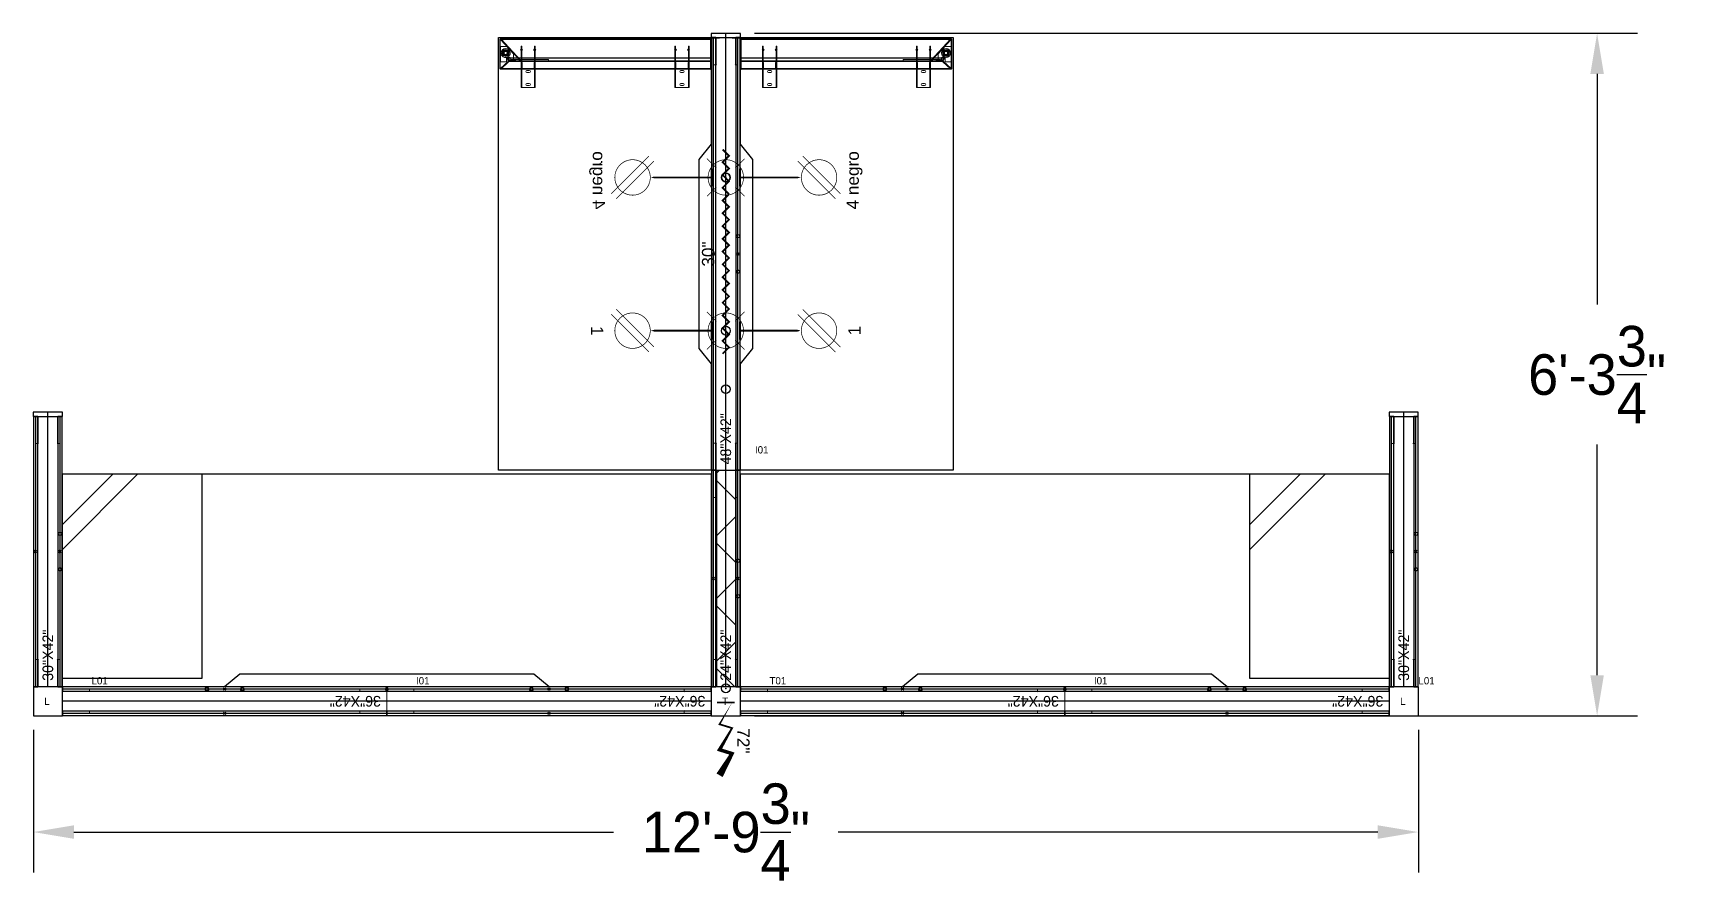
# Model space of a CAD drawing. Header units: inches. Extents: x 126 to 13186, y 9 to 361.
# Drawn here: x 9280.5 to 9465.5, y 9.4 to 103.5 of the extents above; entities that cross this region are included whole.
import ezdxf
from ezdxf.enums import TextEntityAlignment as Align

# ---------------------------------------------------------------- set-up
doc = ezdxf.new("R2010")
doc.units = ezdxf.units.IN
doc.header["$MEASUREMENT"] = 0
for name, color, linetype in [('DD2D', 7, 'Continuous'), ('DD2D_Geometry', 7, 'Continuous'), ('ELECTRI', 7, 'Continuous'), ('ENFASIS NEW', 7, 'Continuous'), ('Id Unión', 7, 'Continuous'), ('S7000', 7, 'Continuous'), ('TEXT HARNESS', 7, 'Continuous')]:
    doc.layers.add(name, color=color, linetype=linetype)
doc.styles.add('ARIAL', font='arial.ttf')
doc.styles.get("Standard").update_dxf_attribs({"font": 'stylu.ttf'})
doc.dimstyles.get("Standard").update_dxf_attribs({"dimscale": 25, "dimtxt": 0.18, "dimasz": 0.18, "dimexe": 0.18, "dimexo": 0.0625, "dimgap": 0.09, "dimtad": 0, "dimtih": 1, "dimtoh": 1, "dimzin": 0, "dimdsep": 46, "dimlunit": 4, "dimtxsty": 'Standard', "dimcen": 0.09, "dimadec": 0, "dimazin": 0, "dimtfac": 1, "dimtofl": 0, "dimtmove": 0, "dimatfit": 3, "dimfxl": 1, "dimtolj": 1, "dimtzin": 0, "dimarcsym": 0})

msp = doc.modelspace()

# ---------------------------------------------------------------- texts
at = {"layer": 'DD2D_Geometry'}
for s, p in [('L', (9281.665, 28.939)), ('T', (9356.941, 28.939)), ('L', (9432.216, 28.939))]:
    msp.add_text(s, height=0.807, dxfattribs=at).set_placement(p)
at = {"layer": 'Id Unión'}
for s, p in [('I01', (9360.583, 56.844)), ('L01', (9286.92, 31.212)), ('I01', (9322.944, 31.212)), ('T01', (9362.196, 31.212)), ('I01', (9398.219, 31.212)), ('L01', (9434.247, 31.212))]:
    msp.add_text(s, height=0.8071, dxfattribs=at).set_placement(p)

# ---------------------------------------------------------------- blocks, each defined once
blk = doc.blocks.new('DD101036422D')
at = {"color": 1, "linetype": 'Continuous', "lineweight": 0}
for p, q in [((0, -0.0255), (0, 0.0255)), ((0.0017, 0.0275), (0.0218, 0.0275)), ((0.002, 0.0275), (0.0215, 0.0275)), ((0.0747, 0.0275), (0.0215, 0.0275)), ((0.0747, 0.0275), (0.075, 0.0275)), ((0.0765, 0.026), (0.0765, 0.0343)), ((0.8385, 0.0343), (0.0765, 0.0343)), ((0.8385, 0.0343), (0.8385, 0.026)), ((0.8403, 0.0275), (0.84, 0.0275)), ((0.8403, 0.0275), (0.8935, 0.0275)), ((0.9133, 0.0275), (0.8932, 0.0275)), ((0.913, 0.0275), (0.8935, 0.0275)), ((0.915, -0.0255), (0.915, 0.0255)), ((0.025, -0.0275), (0.002, -0.0275)), ((0.025, -0.0275), (0.0747, -0.0275)), ((0.0747, -0.0275), (0.075, -0.0275)), ((0.0765, -0.0343), (0.0765, -0.026)), ((0.8385, -0.0343), (0.0765, -0.0343)), ((0.8385, -0.026), (0.8385, -0.0343)), ((0.8403, -0.0275), (0.84, -0.0275)), ((0.89, -0.0275), (0.8403, -0.0275)), ((0.89, -0.0275), (0.913, -0.0275))]:
    blk.add_line(p, q, dxfattribs=at)
at = {"color": 1}
for p, q in [((0.454, 0.0379), (0.461, 0.0308)), ((0.454, 0.0308), (0.461, 0.0379)), ((0.454, -0.0379), (0.461, -0.0308)), ((0.454, -0.0308), (0.461, -0.0379))]:
    blk.add_line(p, q, dxfattribs=at)
for centre in [(0.4075, -0.0343), (0.5075, -0.0343)]:
    blk.add_circle(centre, 0.005, dxfattribs=at)
at = {"color": 1, "linetype": 'Continuous', "lineweight": 0}
for centre, radius, start, end in [((0.002, 0.0255), 0.00203, 90, 180), ((0.075, 0.026), 0.00151, 10.021, 90), ((0.075, 0.026), 0.00151, 0, 10.021), ((0.84, 0.026), 0.00151, 90, 169.979), ((0.84, 0.026), 0.00151, 169.979, 180), ((0.84, 0.026), 0.00151, 169.979, 180), ((0.913, 0.0255), 0.00203, 0, 90), ((0.002, -0.0255), 0.00203, 180, 270), ((0.075, -0.026), 0.00151, 270, 349.979), ((0.075, -0.026), 0.00151, 349.979, 0), ((0.84, -0.026), 0.00151, 180, 190.021), ((0.84, -0.026), 0.00151, 180, 190.021), ((0.84, -0.026), 0.00151, 190.021, 270), ((0.913, -0.0255), 0.00203, 270, 0)]:
    blk.add_arc(centre, radius, start, end, dxfattribs=at)
at = {"color": 1}
for p in [(0.4575, 0.0343), (0.4575, -0.0343)]:
    blk.add_point(p, dxfattribs=at)
at = {"insert": (0.0165, 0.0151), "char_height": 0.03, "attachment_point": 1}
blk.add_mtext_dynamic_manual_height_columns('36"X42"', width=75.494015, gutter_width=12.5, heights=[0], dxfattribs=at)
blk = doc.blocks.new('SPACE_DD10103642')
blk.add_blockref('DD101036422D', (0, 0))
blk = doc.blocks.new('DD101024422D')
at = {"color": 1, "linetype": 'Continuous', "lineweight": 0}
for p, q in [((0, -0.0255), (0, 0.0255)), ((0.0017, 0.0275), (0.0218, 0.0275)), ((0.002, 0.0275), (0.0215, 0.0275)), ((0.0747, 0.0275), (0.0215, 0.0275)), ((0.0747, 0.0275), (0.075, 0.0275)), ((0.0765, 0.026), (0.0765, 0.0343)), ((0.5335, 0.0343), (0.0765, 0.0343)), ((0.5335, 0.0343), (0.5335, 0.026)), ((0.5353, 0.0275), (0.535, 0.0275)), ((0.5353, 0.0275), (0.5885, 0.0275)), ((0.6083, 0.0275), (0.5882, 0.0275)), ((0.608, 0.0275), (0.5885, 0.0275)), ((0.61, -0.0255), (0.61, 0.0255)), ((0.025, -0.0275), (0.002, -0.0275)), ((0.025, -0.0275), (0.0747, -0.0275)), ((0.0747, -0.0275), (0.075, -0.0275)), ((0.0765, -0.0343), (0.0765, -0.026)), ((0.5335, -0.0343), (0.0765, -0.0343)), ((0.5335, -0.026), (0.5335, -0.0343)), ((0.5353, -0.0275), (0.535, -0.0275)), ((0.585, -0.0275), (0.5353, -0.0275)), ((0.585, -0.0275), (0.608, -0.0275))]:
    blk.add_line(p, q, dxfattribs=at)
at = {"color": 1}
for p, q in [((0.3015, 0.0379), (0.3085, 0.0308)), ((0.3015, 0.0308), (0.3085, 0.0379)), ((0.3015, -0.0379), (0.3085, -0.0308)), ((0.3015, -0.0308), (0.3085, -0.0379))]:
    blk.add_line(p, q, dxfattribs=at)
for centre in [(0.255, -0.0343), (0.355, -0.0343)]:
    blk.add_circle(centre, 0.005, dxfattribs=at)
at = {"color": 1, "linetype": 'Continuous', "lineweight": 0}
for centre, radius, start, end in [((0.002, 0.0255), 0.00203, 90, 180), ((0.075, 0.026), 0.00151, 10.021, 90), ((0.075, 0.026), 0.00151, 0, 10.021), ((0.535, 0.026), 0.00151, 90, 169.979), ((0.535, 0.026), 0.00151, 169.979, 180), ((0.535, 0.026), 0.00151, 169.979, 180), ((0.608, 0.0255), 0.00203, 0, 90), ((0.002, -0.0255), 0.00203, 180, 270), ((0.075, -0.026), 0.00151, 270, 349.979), ((0.075, -0.026), 0.00151, 349.979, 0), ((0.535, -0.026), 0.00151, 180, 190.021), ((0.535, -0.026), 0.00151, 180, 190.021), ((0.535, -0.026), 0.00151, 190.021, 270), ((0.608, -0.0255), 0.00203, 270, 0)]:
    blk.add_arc(centre, radius, start, end, dxfattribs=at)
at = {"color": 1}
for p in [(0.305, 0.0343), (0.305, -0.0343)]:
    blk.add_point(p, dxfattribs=at)
at = {"insert": (0.0165, 0.0151), "char_height": 0.03, "attachment_point": 1}
blk.add_mtext_dynamic_manual_height_columns('24"X42"', width=75.494015, gutter_width=12.5, heights=[0], dxfattribs=at)
blk = doc.blocks.new('SPACE_DD10102442')
blk.add_blockref('DD101024422D', (0, 0))
blk = doc.blocks.new('DD101048422D')
at = {"color": 1, "linetype": 'Continuous', "lineweight": 0}
for p, q in [((0, -0.0255), (0, 0.0255)), ((0.0017, 0.0275), (0.0218, 0.0275)), ((0.002, 0.0275), (0.0215, 0.0275)), ((0.0747, 0.0275), (0.0215, 0.0275)), ((0.0747, 0.0275), (0.075, 0.0275)), ((0.0765, 0.026), (0.0765, 0.0343)), ((1.1435, 0.0343), (0.0765, 0.0343)), ((1.1435, 0.0343), (1.1435, 0.026)), ((1.1453, 0.0275), (1.145, 0.0275)), ((1.1453, 0.0275), (1.1985, 0.0275)), ((1.2183, 0.0275), (1.1982, 0.0275)), ((1.218, 0.0275), (1.1985, 0.0275)), ((1.22, -0.0255), (1.22, 0.0255)), ((0.025, -0.0275), (0.002, -0.0275)), ((0.025, -0.0275), (0.0747, -0.0275)), ((0.0747, -0.0275), (0.075, -0.0275)), ((0.0765, -0.0343), (0.0765, -0.026)), ((1.1435, -0.0343), (0.0765, -0.0343)), ((1.1435, -0.026), (1.1435, -0.0343)), ((1.1453, -0.0275), (1.145, -0.0275)), ((1.195, -0.0275), (1.1453, -0.0275)), ((1.195, -0.0275), (1.218, -0.0275))]:
    blk.add_line(p, q, dxfattribs=at)
at = {"color": 1}
for p, q in [((0.6065, 0.0379), (0.6135, 0.0308)), ((0.6065, 0.0308), (0.6135, 0.0379)), ((0.6065, -0.0379), (0.6135, -0.0308)), ((0.6065, -0.0308), (0.6135, -0.0379))]:
    blk.add_line(p, q, dxfattribs=at)
for centre in [(0.56, -0.0343), (0.66, -0.0343)]:
    blk.add_circle(centre, 0.005, dxfattribs=at)
at = {"color": 1, "linetype": 'Continuous', "lineweight": 0}
for centre, radius, start, end in [((0.002, 0.0255), 0.00203, 90, 180), ((0.075, 0.026), 0.00151, 10.021, 90), ((0.075, 0.026), 0.00151, 0, 10.021), ((1.145, 0.026), 0.00151, 90, 169.979), ((1.145, 0.026), 0.00151, 169.979, 180), ((1.145, 0.026), 0.00151, 169.979, 180), ((1.218, 0.0255), 0.00203, 0, 90), ((0.002, -0.0255), 0.00203, 180, 270), ((0.075, -0.026), 0.00151, 270, 349.979), ((0.075, -0.026), 0.00151, 349.979, 0), ((1.145, -0.026), 0.00151, 180, 190.021), ((1.145, -0.026), 0.00151, 180, 190.021), ((1.145, -0.026), 0.00151, 190.021, 270), ((1.218, -0.0255), 0.00203, 270, 0)]:
    blk.add_arc(centre, radius, start, end, dxfattribs=at)
at = {"color": 1}
for p in [(0.61, 0.0343), (0.61, -0.0343)]:
    blk.add_point(p, dxfattribs=at)
at = {"insert": (0.0165, 0.0151), "char_height": 0.03, "attachment_point": 1}
blk.add_mtext_dynamic_manual_height_columns('48"X42"', width=75.494015, gutter_width=12.5, heights=[0], dxfattribs=at)
blk = doc.blocks.new('SPACE_DD10104842')
blk.add_blockref('DD101048422D', (0, 0))
blk = doc.blocks.new('DD3021422D')
for p, q in [((0, 0.041), (0, -0.041)), ((0.012, 0.041), (0, 0.041)), ((0.012, -0.041), (0.012, 0.041)), ((0, -0.041), (0.012, -0.041))]:
    blk.add_line(p, q)
blk = doc.blocks.new('SPACE_DD302142')
blk.add_blockref('DD3021422D', (0, 0))
blk = doc.blocks.new('DD101030422D')
at = {"color": 1, "linetype": 'Continuous', "lineweight": 0}
for p, q in [((0, -0.0255), (0, 0.0255)), ((0.0017, 0.0275), (0.0218, 0.0275)), ((0.002, 0.0275), (0.0215, 0.0275)), ((0.0747, 0.0275), (0.0215, 0.0275)), ((0.0747, 0.0275), (0.075, 0.0275)), ((0.0765, 0.026), (0.0765, 0.0343)), ((0.6855, 0.0343), (0.0765, 0.0343)), ((0.6855, 0.0343), (0.6855, 0.026)), ((0.6873, 0.0275), (0.687, 0.0275)), ((0.6873, 0.0275), (0.7405, 0.0275)), ((0.7603, 0.0275), (0.7402, 0.0275)), ((0.76, 0.0275), (0.7405, 0.0275)), ((0.762, -0.0255), (0.762, 0.0255)), ((0.025, -0.0275), (0.002, -0.0275)), ((0.025, -0.0275), (0.0747, -0.0275)), ((0.0747, -0.0275), (0.075, -0.0275)), ((0.0765, -0.0343), (0.0765, -0.026)), ((0.6855, -0.0343), (0.0765, -0.0343)), ((0.6855, -0.026), (0.6855, -0.0343)), ((0.6873, -0.0275), (0.687, -0.0275)), ((0.737, -0.0275), (0.6873, -0.0275)), ((0.737, -0.0275), (0.76, -0.0275))]:
    blk.add_line(p, q, dxfattribs=at)
at = {"color": 1}
for p, q in [((0.3775, 0.0379), (0.3845, 0.0308)), ((0.3775, 0.0308), (0.3845, 0.0379)), ((0.3775, -0.0379), (0.3845, -0.0308)), ((0.3775, -0.0308), (0.3845, -0.0379))]:
    blk.add_line(p, q, dxfattribs=at)
for centre in [(0.331, -0.0343), (0.431, -0.0343)]:
    blk.add_circle(centre, 0.005, dxfattribs=at)
at = {"color": 1, "linetype": 'Continuous', "lineweight": 0}
for centre, radius, start, end in [((0.002, 0.0255), 0.00203, 90, 180), ((0.075, 0.026), 0.00151, 10.021, 90), ((0.075, 0.026), 0.00151, 0, 10.021), ((0.687, 0.026), 0.00151, 90, 169.979), ((0.687, 0.026), 0.00151, 169.979, 180), ((0.687, 0.026), 0.00151, 169.979, 180), ((0.76, 0.0255), 0.00203, 0, 90), ((0.002, -0.0255), 0.00203, 180, 270), ((0.075, -0.026), 0.00151, 270, 349.979), ((0.075, -0.026), 0.00151, 349.979, 0), ((0.687, -0.026), 0.00151, 180, 190.021), ((0.687, -0.026), 0.00151, 180, 190.021), ((0.687, -0.026), 0.00151, 190.021, 270), ((0.76, -0.0255), 0.00203, 270, 0)]:
    blk.add_arc(centre, radius, start, end, dxfattribs=at)
at = {"color": 1}
for p in [(0.381, 0.0343), (0.381, -0.0343)]:
    blk.add_point(p, dxfattribs=at)
at = {"insert": (0.0165, 0.0151), "char_height": 0.03, "attachment_point": 1}
blk.add_mtext_dynamic_manual_height_columns('30"X42"', width=75.494015, gutter_width=12.5, heights=[0], dxfattribs=at)
blk = doc.blocks.new('SPACE_DD10103042')
blk.add_blockref('DD101030422D', (0, 0))
blk = doc.blocks.new('DD40102472AB')
at = {"color": 1}
for p, q in [((0.0035, -0.0035), (-0.0035, 0.0035)), ((0.0035, 0.0035), (-0.0035, -0.0035))]:
    blk.add_line(p, q, dxfattribs=at)
blk.add_lwpolyline([(-0.4142, -0.0417), (0.4142, -0.0417), (0.458, -0.0067), (0.915, -0.0067), (0.915, -0.6067), (-0.915, -0.6067), (-0.915, -0.0067), (-0.458, -0.0067)], close=True)
blk.add_point((0, 0))
blk.add_point((0, 0))
blk.add_point((0, 0), dxfattribs=at)
blk = doc.blocks.new('DD40102448AB')
at = {"color": 1}
for p, q in [((0.0035, -0.0035), (-0.0035, 0.0035)), ((0.0035, 0.0035), (-0.0035, -0.0035))]:
    blk.add_line(p, q, dxfattribs=at)
blk.add_lwpolyline([(-0.2662, -0.0417), (0.2662, -0.0417), (0.31, -0.0067), (0.61, -0.0067), (0.61, -0.6067), (-0.61, -0.6067), (-0.61, -0.0067), (-0.31, -0.0067)], close=True)
blk.add_point((0, 0))
blk.add_point((0, 0))
blk.add_point((0, 0), dxfattribs=at)
blk = doc.blocks.new('DD350524S')
at = {"color": 0, "linetype": 'Continuous', "lineweight": 0}
for p, q in [((-0.0019, 0.023), (0, 0.023)), ((-0.0019, 0.023), (-0.0019, 0.0134)), ((-0.0019, 0.016), (0, 0.016)), ((-0.0019, 0), (-0.0019, 0.0134)), ((0, 0.0134), (-0.0019, 0.0134)), ((0, 0.0134), (0, 0.023)), ((0, 0), (0, 0.0134)), ((-0.0025, -0.0006), (-0.09, -0.0006)), ((-0.09, -0.0006), (-0.09, -0.0025)), ((-0.0025, -0.0025), (-0.09, -0.0025)), ((-0.0888, -0.0625), (-0.0888, -0.0025)), ((-0.0882, -0.0006), (-0.0882, -0.0025)), ((-0.0873, -0.0625), (-0.0873, -0.0025)), ((-0.0832, -0.0006), (-0.0832, -0.0025)), ((-0.0818, -0.0006), (-0.0818, -0.0025)), ((-0.0768, -0.0006), (-0.0768, -0.0025)), ((-0.0682, -0.0006), (-0.0682, -0.0025)), ((-0.0671, -0.0025), (-0.0671, -0.5688)), ((-0.0655, -0.0025), (-0.0655, -0.5688)), ((-0.0618, -0.0006), (-0.0618, -0.0025)), ((-0.0584, -0.0025), (-0.0584, -0.5755)), ((-0.0578, -0.0025), (-0.0578, -0.5741)), ((-0.0578, -0.0025), (-0.0578, -0.5739)), ((-0.0572, -0.0025), (-0.0572, -0.5725)), ((-0.0312, -0.0006), (-0.0312, -0.0025)), ((-0.0248, -0.0006), (-0.0248, -0.0025)), ((-0.0112, -0.0006), (-0.0112, -0.0025)), ((-0.0053, -0.0025), (-0.0053, -0.5945)), ((-0.0048, -0.0006), (-0.0048, -0.0025)), ((-0.0038, -0.0025), (-0.0038, -0.5945)), ((-0.1404, -0.0625), (-0.1404, -0.0651)), ((-0.0874, -0.0625), (-0.1404, -0.0625)), ((-0.0874, -0.0644), (-0.1404, -0.0644)), ((-0.1404, -0.0651), (-0.1404, -0.1)), ((-0.1354, -0.0794), (-0.1354, -0.0857)), ((-0.129, -0.0857), (-0.129, -0.0794)), ((-0.1104, -0.0644), (-0.1104, -0.0625)), ((-0.0987, -0.0794), (-0.0987, -0.0857)), ((-0.0924, -0.0857), (-0.0924, -0.0794)), ((-0.0888, -0.0655), (-0.0874, -0.0655)), ((-0.0888, -0.0995), (-0.0888, -0.0655)), ((-0.0867, -0.0625), (-0.0874, -0.0625)), ((-0.0874, -0.0651), (-0.0874, -0.0625)), ((-0.0874, -0.0644), (-0.0867, -0.0644)), ((-0.0874, -0.0651), (-0.0874, -0.1)), ((-0.0874, -0.0655), (-0.0867, -0.0655)), ((-0.0873, -0.0995), (-0.0873, -0.0655)), ((-0.0867, -0.0625), (-0.0867, -0.0625)), ((-0.0867, -0.0655), (-0.0867, -0.0625)), ((-0.0867, -0.0625), (-0.0364, -0.0625)), ((-0.0867, -0.0644), (-0.0368, -0.0644)), ((-0.0867, -0.0655), (-0.0867, -0.0655)), ((-0.0867, -0.0655), (-0.0698, -0.0655)), ((-0.0709, -0.0625), (-0.0709, -0.0655)), ((-0.0698, -0.0655), (-0.0698, -0.0625)), ((-0.0368, -0.0644), (-0.0313, -0.0644)), ((-0.0364, -0.0625), (-0.0317, -0.0625)), ((-0.0317, -0.0625), (-0.0244, -0.0625)), ((-0.0313, -0.0644), (-0.0244, -0.0644)), ((-0.0244, -0.0625), (-0.0244, -0.0644)), ((-0.1404, -0.1), (-0.1404, -0.1025)), ((-0.0874, -0.1006), (-0.1404, -0.1006)), ((-0.0874, -0.1025), (-0.1404, -0.1025)), ((-0.1104, -0.1006), (-0.1104, -0.1025)), ((-0.0874, -0.0995), (-0.0888, -0.0995)), ((-0.0888, -0.4965), (-0.0888, -0.1025)), ((-0.0867, -0.0995), (-0.0874, -0.0995)), ((-0.0874, -0.1025), (-0.0874, -0.1)), ((-0.0867, -0.1006), (-0.0874, -0.1006)), ((-0.0874, -0.1025), (-0.0867, -0.1025)), ((-0.0873, -0.4965), (-0.0873, -0.1025)), ((-0.0867, -0.1025), (-0.0867, -0.0995)), ((-0.0867, -0.0995), (-0.0867, -0.0995)), ((-0.0698, -0.0995), (-0.0867, -0.0995)), ((-0.0368, -0.1006), (-0.0867, -0.1006)), ((-0.0867, -0.1025), (-0.0867, -0.1025)), ((-0.0364, -0.1025), (-0.0867, -0.1025)), ((-0.0709, -0.0995), (-0.0709, -0.1025)), ((-0.0698, -0.1025), (-0.0698, -0.0995)), ((-0.0313, -0.1006), (-0.0368, -0.1006)), ((-0.0317, -0.1025), (-0.0364, -0.1025)), ((-0.0244, -0.1025), (-0.0317, -0.1025)), ((-0.0244, -0.1006), (-0.0313, -0.1006)), ((-0.0244, -0.1006), (-0.0244, -0.1025)), ((-0.0655, -0.459), (-0.0614, -0.459)), ((-0.0614, -0.459), (-0.0614, -0.564)), ((-0.1404, -0.4965), (-0.1404, -0.4991)), ((-0.0874, -0.4965), (-0.1404, -0.4965)), ((-0.0874, -0.4984), (-0.1404, -0.4984)), ((-0.1404, -0.4991), (-0.1404, -0.534)), ((-0.1354, -0.5134), (-0.1354, -0.5197)), ((-0.129, -0.5197), (-0.129, -0.5134)), ((-0.1104, -0.4984), (-0.1104, -0.4965)), ((-0.0987, -0.5134), (-0.0987, -0.5197)), ((-0.0924, -0.5197), (-0.0924, -0.5134)), ((-0.0888, -0.4995), (-0.0874, -0.4995)), ((-0.0888, -0.5335), (-0.0888, -0.4995)), ((-0.0867, -0.4965), (-0.0874, -0.4965)), ((-0.0874, -0.4991), (-0.0874, -0.4965)), ((-0.0874, -0.4984), (-0.0867, -0.4984)), ((-0.0874, -0.4991), (-0.0874, -0.534)), ((-0.0874, -0.4995), (-0.0867, -0.4995)), ((-0.0873, -0.5335), (-0.0873, -0.4995)), ((-0.0867, -0.4995), (-0.0867, -0.4965)), ((-0.0867, -0.4965), (-0.0867, -0.4965)), ((-0.0867, -0.4965), (-0.0364, -0.4965)), ((-0.0867, -0.4984), (-0.0368, -0.4984)), ((-0.0867, -0.4995), (-0.0867, -0.4995)), ((-0.0867, -0.4995), (-0.0698, -0.4995)), ((-0.0709, -0.4965), (-0.0709, -0.4995)), ((-0.0698, -0.4995), (-0.0698, -0.4965)), ((-0.0655, -0.4834), (-0.0671, -0.4834)), ((-0.0655, -0.4897), (-0.0671, -0.4897)), ((-0.0368, -0.4984), (-0.0313, -0.4984)), ((-0.0364, -0.4965), (-0.0317, -0.4965)), ((-0.0317, -0.4965), (-0.0244, -0.4965)), ((-0.0313, -0.4984), (-0.0244, -0.4984)), ((-0.0244, -0.4965), (-0.0244, -0.4984)), ((-0.1404, -0.534), (-0.1404, -0.5365)), ((-0.0874, -0.5346), (-0.1404, -0.5346)), ((-0.0874, -0.5365), (-0.1404, -0.5365)), ((-0.1104, -0.5346), (-0.1104, -0.5365)), ((-0.0874, -0.5335), (-0.0888, -0.5335)), ((-0.0888, -0.5944), (-0.0888, -0.5365)), ((-0.0867, -0.5335), (-0.0874, -0.5335)), ((-0.0874, -0.5365), (-0.0874, -0.534)), ((-0.0867, -0.5346), (-0.0874, -0.5346)), ((-0.0874, -0.5365), (-0.0867, -0.5365)), ((-0.0873, -0.5944), (-0.0873, -0.5365)), ((-0.0867, -0.5365), (-0.0867, -0.5335)), ((-0.0867, -0.5335), (-0.0867, -0.5335)), ((-0.0698, -0.5335), (-0.0867, -0.5335)), ((-0.0368, -0.5346), (-0.0867, -0.5346)), ((-0.0867, -0.5365), (-0.0867, -0.5365)), ((-0.0364, -0.5365), (-0.0867, -0.5365)), ((-0.0709, -0.5335), (-0.0709, -0.5365)), ((-0.0698, -0.5365), (-0.0698, -0.5335)), ((-0.0655, -0.5234), (-0.0671, -0.5234)), ((-0.0655, -0.5297), (-0.0671, -0.5297)), ((-0.067, -0.5393), (-0.067, -0.5689)), ((-0.0655, -0.5511), (-0.067, -0.5511)), ((-0.0655, -0.5539), (-0.067, -0.5539)), ((-0.0655, -0.5571), (-0.067, -0.5571)), ((-0.0655, -0.5575), (-0.067, -0.5575)), ((-0.0655, -0.5393), (-0.0655, -0.5689)), ((-0.0655, -0.542), (-0.0614, -0.542)), ((-0.064, -0.5524), (-0.0655, -0.5524)), ((-0.0655, -0.5539), (-0.0655, -0.5571)), ((-0.064, -0.5586), (-0.0655, -0.5586)), ((-0.0461, -0.5575), (-0.0648, -0.5575)), ((-0.0648, -0.5575), (-0.0648, -0.5675)), ((-0.0054, -0.5941), (-0.0647, -0.5389)), ((-0.0055, -0.5941), (-0.0647, -0.5389)), ((-0.064, -0.5524), (-0.064, -0.5586)), ((-0.0044, -0.593), (-0.0636, -0.5378)), ((-0.0044, -0.593), (-0.0636, -0.5378)), ((-0.0253, -0.577), (-0.0461, -0.5575)), ((-0.0313, -0.5346), (-0.0368, -0.5346)), ((-0.0317, -0.5365), (-0.0364, -0.5365)), ((-0.0244, -0.5365), (-0.0317, -0.5365)), ((-0.0244, -0.5346), (-0.0313, -0.5346)), ((-0.0244, -0.5346), (-0.0244, -0.5365)), ((-0.0681, -0.5714), (-0.0882, -0.593)), ((-0.068, -0.5715), (-0.0882, -0.5931)), ((-0.067, -0.5724), (-0.0871, -0.5941)), ((-0.0669, -0.5725), (-0.0871, -0.5942)), ((-0.0867, -0.595), (-0.0058, -0.595)), ((-0.0867, -0.595), (-0.0058, -0.595)), ((-0.0058, -0.5965), (-0.0867, -0.5965)), ((-0.0867, -0.5965), (-0.0058, -0.5965)), ((-0.0558, -0.5775), (-0.0683, -0.5775)), ((-0.0683, -0.5775), (-0.0683, -0.5945)), ((-0.0683, -0.5945), (-0.0253, -0.5945)), ((-0.0584, -0.5755), (-0.0664, -0.5723)), ((-0.0583, -0.5755), (-0.0664, -0.5724)), ((-0.0658, -0.5707), (-0.0578, -0.5739)), ((-0.0578, -0.5741), (-0.0658, -0.5709)), ((-0.0578, -0.5741), (-0.0658, -0.571)), ((-0.0657, -0.5708), (-0.0577, -0.5739)), ((-0.0655, -0.564), (-0.0614, -0.564)), ((-0.0652, -0.5693), (-0.0572, -0.5725)), ((-0.0652, -0.5694), (-0.0572, -0.5725)), ((-0.0648, -0.5675), (-0.0558, -0.5675)), ((-0.0578, -0.5741), (-0.0584, -0.5755)), ((-0.0578, -0.5741), (-0.0583, -0.5755)), ((-0.0572, -0.5725), (-0.0578, -0.5739)), ((-0.0572, -0.5725), (-0.0577, -0.5739)), ((-0.0558, -0.5675), (-0.0558, -0.5775)), ((-0.0253, -0.5945), (-0.0253, -0.577))]:
    blk.add_line(p, q, dxfattribs=at)
for centre, radius, start, end in [((-0.0025, 0), 0.00253, 270, 0), ((-0.0025, 0), 0.000633, 270, 0), ((-0.1322, -0.0794), 0.00318, 0, 180), ((-0.1322, -0.0857), 0.00318, 180, 0), ((-0.0956, -0.0794), 0.00317, 0, 180), ((-0.0956, -0.0857), 0.00317, 180, 0), ((-0.0341, -0.064), 0.00278, 0, 180), ((-0.0341, -0.064), 0.00278, 180, 0), ((-0.0341, -0.101), 0.00278, 0, 180), ((-0.0341, -0.101), 0.00278, 180, 0), ((-0.1322, -0.5134), 0.00318, 0, 180), ((-0.0956, -0.5134), 0.00317, 0, 180), ((-0.0341, -0.498), 0.00278, 0, 180), ((-0.0341, -0.498), 0.00278, 180, 0), ((-0.1322, -0.5197), 0.00318, 180, 0), ((-0.0956, -0.5197), 0.00317, 180, 0), ((-0.0341, -0.535), 0.00278, 0, 180), ((-0.0341, -0.535), 0.00278, 180, 0), ((-0.0433, -0.58), 0.013, 90, 270), ((-0.0433, -0.58), 0.0098, 90, 270), ((-0.0433, -0.58), 0.0085, 90, 270), ((-0.0433, -0.58), 0.008, 90, 270), ((-0.0433, -0.58), 0.00675, 0, 180), ((-0.0433, -0.58), 0.00675, 180, 0), ((-0.0433, -0.58), 0.0065, 90, 270), ((-0.0433, -0.58), 0.006, 90, 270), ((-0.0433, -0.58), 0.00545, 90, 270), ((-0.0433, -0.58), 0.00476, 90, 270), ((-0.0433, -0.58), 0.0045, 90, 270), ((-0.0433, -0.58), 0.013, 270, 90), ((-0.0433, -0.58), 0.0098, 270, 90), ((-0.0433, -0.58), 0.0085, 270, 90), ((-0.0433, -0.58), 0.008, 270, 90), ((-0.0433, -0.58), 0.0065, 270, 90), ((-0.0433, -0.58), 0.006, 270, 90), ((-0.0433, -0.58), 0.00545, 270, 90), ((-0.0433, -0.58), 0.00476, 270, 90), ((-0.0433, -0.58), 0.0045, 270, 90)]:
    blk.add_arc(centre, radius, start, end, dxfattribs=at)
for points, weights in [([(-0.0636, -0.5378), (-0.0652, -0.5364), (-0.0671, -0.5372), (-0.0671, -0.5393)], [1, 0.59916604595, 0.59916604595, 1]), ([(-0.0636, -0.5378), (-0.0651, -0.5364), (-0.067, -0.5372), (-0.067, -0.5393)], [1, 0.59916604595, 0.59916604595, 1]), ([(-0.0647, -0.5389), (-0.065, -0.5386), (-0.0655, -0.5388), (-0.0655, -0.5393)], [1, 0.59916604595, 0.59916604595, 1]), ([(-0.0647, -0.5389), (-0.0651, -0.5386), (-0.0655, -0.5388), (-0.0655, -0.5393)], [1, 0.59916604595, 0.59916604595, 1]), ([(-0.0882, -0.593), (-0.0886, -0.5934), (-0.0888, -0.5939), (-0.0888, -0.5944)], [1, 0.953611711988, 0.953611711988, 1]), ([(-0.0882, -0.5931), (-0.0889, -0.5938), (-0.089, -0.5948), (-0.0884, -0.5957)], [1, 0.764882446479, 0.667678019866, 0.708386720159]), ([(-0.0888, -0.5944), (-0.0888, -0.5957), (-0.0879, -0.5965), (-0.0867, -0.5965)], [1, 0.804737854124, 0.804737854124, 1]), ([(-0.0884, -0.5957), (-0.088, -0.5963), (-0.0874, -0.5965), (-0.0867, -0.5965)], [0.708386720159, 0.737079172857, 0.834283599471, 1]), ([(-0.0871, -0.5941), (-0.0872, -0.5942), (-0.0873, -0.5943), (-0.0873, -0.5944)], [1, 0.953611711988, 0.953611711988, 1]), ([(-0.0873, -0.5944), (-0.0873, -0.5948), (-0.087, -0.595), (-0.0867, -0.595)], [1, 0.804737854124, 0.804737854124, 1]), ([(-0.0871, -0.5942), (-0.0875, -0.5945), (-0.0873, -0.595), (-0.0867, -0.595)], [1, 0.59916604595, 0.59916604595, 1]), ([(-0.0658, -0.5709), (-0.0666, -0.5706), (-0.0675, -0.5708), (-0.0681, -0.5714)], [1, 0.884174271313, 0.884174271313, 1]), ([(-0.0658, -0.571), (-0.0666, -0.5707), (-0.0675, -0.5708), (-0.068, -0.5715)], [1, 0.884393166085, 0.884393166085, 1]), ([(-0.0671, -0.5688), (-0.0671, -0.5697), (-0.0666, -0.5704), (-0.0658, -0.5707)], [1, 0.884611873459, 0.884611873459, 1]), ([(-0.067, -0.5689), (-0.067, -0.5698), (-0.0665, -0.5705), (-0.0657, -0.5708)], [1, 0.884393166085, 0.884393166085, 1]), ([(-0.0664, -0.5723), (-0.0666, -0.5722), (-0.0668, -0.5723), (-0.067, -0.5724)], [1, 0.884174271313, 0.884174271313, 1]), ([(-0.0664, -0.5724), (-0.0666, -0.5723), (-0.0668, -0.5724), (-0.0669, -0.5725)], [1, 0.884393166085, 0.884393166085, 1]), ([(-0.0655, -0.5688), (-0.0655, -0.569), (-0.0654, -0.5692), (-0.0652, -0.5693)], [1, 0.884611873459, 0.884611873459, 1]), ([(-0.0655, -0.5689), (-0.0655, -0.5691), (-0.0654, -0.5693), (-0.0652, -0.5694)], [1, 0.884393166085, 0.884393166085, 1]), ([(-0.0058, -0.5965), (-0.0046, -0.5965), (-0.0038, -0.5957), (-0.0038, -0.5945)], [1, 0.804737854124, 0.804737854124, 1]), ([(-0.0058, -0.5965), (-0.0046, -0.5965), (-0.0038, -0.5957), (-0.0038, -0.5945)], [1, 0.804737854124, 0.804737854124, 1]), ([(-0.0058, -0.595), (-0.0055, -0.595), (-0.0053, -0.5948), (-0.0053, -0.5945)], [1, 0.804737854124, 0.804737854124, 1]), ([(-0.0058, -0.595), (-0.0055, -0.595), (-0.0053, -0.5948), (-0.0053, -0.5945)], [1, 0.804737854124, 0.804737854124, 1]), ([(-0.0053, -0.5945), (-0.0053, -0.5944), (-0.0054, -0.5942), (-0.0055, -0.5941)], [1, 0.944706716257, 0.944706716257, 1]), ([(-0.0053, -0.5945), (-0.0053, -0.5944), (-0.0053, -0.5942), (-0.0054, -0.5941)], [1, 0.944706716257, 0.944706716257, 1]), ([(-0.0038, -0.5942), (-0.0039, -0.5937), (-0.0041, -0.5933), (-0.0044, -0.593)], [0.972307865321, 0.947187137372, 0.956417848932, 1]), ([(-0.0038, -0.5945), (-0.0038, -0.5939), (-0.004, -0.5934), (-0.0044, -0.593)], [1, 0.944706716257, 0.944706716257, 1]), ([(-0.0038, -0.5945), (-0.0038, -0.5944), (-0.0038, -0.5943), (-0.0038, -0.5942)], [1, 0.988288867325, 0.979058155765, 0.972307865321])]:
    blk.add_rational_spline(points, weights, degree=3, dxfattribs=at)
blk = doc.blocks.new('DD350624S')
at = {"color": 0, "linetype": 'Continuous', "lineweight": 0}
for p, q in [((0.0019, 0.023), (0, 0.023)), ((0, 0.0134), (0, 0.023)), ((0.0019, 0.016), (0, 0.016)), ((0, 0), (0, 0.0134)), ((0, 0.0134), (0.0019, 0.0134)), ((0.0019, 0.023), (0.0019, 0.0134)), ((0.0019, 0), (0.0019, 0.0134)), ((0.0025, -0.0006), (0.09, -0.0006)), ((0.0025, -0.0025), (0.09, -0.0025)), ((0.0038, -0.0025), (0.0038, -0.5945)), ((0.0048, -0.0006), (0.0048, -0.0025)), ((0.0053, -0.0025), (0.0053, -0.5945)), ((0.0112, -0.0006), (0.0112, -0.0025)), ((0.0248, -0.0006), (0.0248, -0.0025)), ((0.0312, -0.0006), (0.0312, -0.0025)), ((0.0572, -0.0025), (0.0572, -0.5725)), ((0.0578, -0.0025), (0.0578, -0.5741)), ((0.0578, -0.0025), (0.0578, -0.5739)), ((0.0584, -0.0025), (0.0584, -0.5755)), ((0.0618, -0.0006), (0.0618, -0.0025)), ((0.0655, -0.0025), (0.0655, -0.5688)), ((0.0671, -0.0025), (0.0671, -0.5688)), ((0.0682, -0.0006), (0.0682, -0.0025)), ((0.0768, -0.0006), (0.0768, -0.0025)), ((0.0818, -0.0006), (0.0818, -0.0025)), ((0.0832, -0.0006), (0.0832, -0.0025)), ((0.0873, -0.0625), (0.0873, -0.0025)), ((0.0882, -0.0006), (0.0882, -0.0025)), ((0.0888, -0.0625), (0.0888, -0.0025)), ((0.09, -0.0006), (0.09, -0.0025)), ((0.0244, -0.0625), (0.0244, -0.0644)), ((0.0317, -0.0625), (0.0244, -0.0625)), ((0.0313, -0.0644), (0.0244, -0.0644)), ((0.0368, -0.0644), (0.0313, -0.0644)), ((0.0364, -0.0625), (0.0317, -0.0625)), ((0.0867, -0.0625), (0.0364, -0.0625)), ((0.0867, -0.0644), (0.0368, -0.0644)), ((0.0698, -0.0655), (0.0698, -0.0625)), ((0.0867, -0.0655), (0.0698, -0.0655)), ((0.0709, -0.0625), (0.0709, -0.0655)), ((0.0867, -0.0625), (0.0874, -0.0625)), ((0.0867, -0.0625), (0.0867, -0.0625)), ((0.0867, -0.0655), (0.0867, -0.0625)), ((0.0874, -0.0644), (0.0867, -0.0644)), ((0.0874, -0.0655), (0.0867, -0.0655)), ((0.0867, -0.0655), (0.0867, -0.0655)), ((0.0873, -0.0995), (0.0873, -0.0655)), ((0.0874, -0.0651), (0.0874, -0.0625)), ((0.0874, -0.0625), (0.1404, -0.0625)), ((0.0874, -0.0644), (0.1404, -0.0644)), ((0.0874, -0.0651), (0.0874, -0.1)), ((0.0888, -0.0655), (0.0874, -0.0655)), ((0.0888, -0.0995), (0.0888, -0.0655)), ((0.0924, -0.0857), (0.0924, -0.0794)), ((0.0987, -0.0794), (0.0987, -0.0857)), ((0.1104, -0.0644), (0.1104, -0.0625)), ((0.129, -0.0857), (0.129, -0.0794)), ((0.1354, -0.0794), (0.1354, -0.0857)), ((0.1404, -0.0625), (0.1404, -0.0651)), ((0.1404, -0.0651), (0.1404, -0.1)), ((0.0244, -0.1006), (0.0244, -0.1025)), ((0.0244, -0.1006), (0.0313, -0.1006)), ((0.0244, -0.1025), (0.0317, -0.1025)), ((0.0313, -0.1006), (0.0368, -0.1006)), ((0.0317, -0.1025), (0.0364, -0.1025)), ((0.0364, -0.1025), (0.0867, -0.1025)), ((0.0368, -0.1006), (0.0867, -0.1006)), ((0.0698, -0.0995), (0.0867, -0.0995)), ((0.0698, -0.1025), (0.0698, -0.0995)), ((0.0709, -0.0995), (0.0709, -0.1025)), ((0.0867, -0.0995), (0.0874, -0.0995)), ((0.0867, -0.1025), (0.0867, -0.0995)), ((0.0867, -0.0995), (0.0867, -0.0995)), ((0.0867, -0.1006), (0.0874, -0.1006)), ((0.0874, -0.1025), (0.0867, -0.1025)), ((0.0867, -0.1025), (0.0867, -0.1025)), ((0.0873, -0.4965), (0.0873, -0.1025)), ((0.0874, -0.0995), (0.0888, -0.0995)), ((0.0874, -0.1025), (0.0874, -0.1)), ((0.0874, -0.1006), (0.1404, -0.1006)), ((0.0874, -0.1025), (0.1404, -0.1025)), ((0.0888, -0.4965), (0.0888, -0.1025)), ((0.1104, -0.1006), (0.1104, -0.1025)), ((0.1404, -0.1), (0.1404, -0.1025)), ((0.0655, -0.459), (0.0614, -0.459)), ((0.0614, -0.459), (0.0614, -0.564)), ((0.0244, -0.4965), (0.0244, -0.4984)), ((0.0317, -0.4965), (0.0244, -0.4965)), ((0.0313, -0.4984), (0.0244, -0.4984)), ((0.0368, -0.4984), (0.0313, -0.4984)), ((0.0364, -0.4965), (0.0317, -0.4965)), ((0.0867, -0.4965), (0.0364, -0.4965)), ((0.0867, -0.4984), (0.0368, -0.4984)), ((0.0655, -0.4834), (0.0671, -0.4834)), ((0.0655, -0.4897), (0.0671, -0.4897)), ((0.0698, -0.4995), (0.0698, -0.4965)), ((0.0867, -0.4995), (0.0698, -0.4995)), ((0.0709, -0.4965), (0.0709, -0.4995)), ((0.0867, -0.4965), (0.0874, -0.4965)), ((0.0867, -0.4995), (0.0867, -0.4965)), ((0.0867, -0.4965), (0.0867, -0.4965)), ((0.0874, -0.4984), (0.0867, -0.4984)), ((0.0874, -0.4995), (0.0867, -0.4995)), ((0.0867, -0.4995), (0.0867, -0.4995)), ((0.0873, -0.5335), (0.0873, -0.4995)), ((0.0874, -0.4991), (0.0874, -0.4965)), ((0.0874, -0.4965), (0.1404, -0.4965)), ((0.0874, -0.4984), (0.1404, -0.4984)), ((0.0874, -0.4991), (0.0874, -0.534)), ((0.0888, -0.4995), (0.0874, -0.4995)), ((0.0888, -0.5335), (0.0888, -0.4995)), ((0.0924, -0.5197), (0.0924, -0.5134)), ((0.0987, -0.5134), (0.0987, -0.5197)), ((0.1104, -0.4984), (0.1104, -0.4965)), ((0.129, -0.5197), (0.129, -0.5134)), ((0.1354, -0.5134), (0.1354, -0.5197)), ((0.1404, -0.4965), (0.1404, -0.4991)), ((0.1404, -0.4991), (0.1404, -0.534)), ((0.0044, -0.593), (0.0636, -0.5378)), ((0.0044, -0.593), (0.0636, -0.5378)), ((0.0054, -0.5941), (0.0647, -0.5389)), ((0.0055, -0.5941), (0.0647, -0.5389)), ((0.0244, -0.5346), (0.0244, -0.5365)), ((0.0244, -0.5346), (0.0313, -0.5346)), ((0.0244, -0.5365), (0.0317, -0.5365)), ((0.0253, -0.577), (0.0461, -0.5575)), ((0.0313, -0.5346), (0.0368, -0.5346)), ((0.0317, -0.5365), (0.0364, -0.5365)), ((0.0364, -0.5365), (0.0867, -0.5365)), ((0.0368, -0.5346), (0.0867, -0.5346)), ((0.0461, -0.5575), (0.0648, -0.5575)), ((0.0655, -0.542), (0.0614, -0.542)), ((0.064, -0.5524), (0.064, -0.5586)), ((0.064, -0.5524), (0.0655, -0.5524)), ((0.064, -0.5586), (0.0655, -0.5586)), ((0.0648, -0.5575), (0.0648, -0.5675)), ((0.0655, -0.5234), (0.0671, -0.5234)), ((0.0655, -0.5297), (0.0671, -0.5297)), ((0.0655, -0.5393), (0.0655, -0.5689)), ((0.0655, -0.5511), (0.067, -0.5511)), ((0.0655, -0.5539), (0.067, -0.5539)), ((0.0655, -0.5539), (0.0655, -0.5571)), ((0.0655, -0.5571), (0.067, -0.5571)), ((0.0655, -0.5575), (0.067, -0.5575)), ((0.067, -0.5393), (0.067, -0.5689)), ((0.0698, -0.5335), (0.0867, -0.5335)), ((0.0698, -0.5365), (0.0698, -0.5335)), ((0.0709, -0.5335), (0.0709, -0.5365)), ((0.0867, -0.5335), (0.0874, -0.5335)), ((0.0867, -0.5365), (0.0867, -0.5335)), ((0.0867, -0.5335), (0.0867, -0.5335)), ((0.0867, -0.5346), (0.0874, -0.5346)), ((0.0874, -0.5365), (0.0867, -0.5365)), ((0.0867, -0.5365), (0.0867, -0.5365)), ((0.0873, -0.5944), (0.0873, -0.5365)), ((0.0874, -0.5335), (0.0888, -0.5335)), ((0.0874, -0.5365), (0.0874, -0.534)), ((0.0874, -0.5346), (0.1404, -0.5346)), ((0.0874, -0.5365), (0.1404, -0.5365)), ((0.0888, -0.5944), (0.0888, -0.5365)), ((0.1104, -0.5346), (0.1104, -0.5365)), ((0.1404, -0.534), (0.1404, -0.5365)), ((0.0867, -0.595), (0.0058, -0.595)), ((0.0867, -0.595), (0.0058, -0.595)), ((0.0867, -0.5965), (0.0058, -0.5965)), ((0.0058, -0.5965), (0.0867, -0.5965)), ((0.0253, -0.5945), (0.0253, -0.577)), ((0.0683, -0.5945), (0.0253, -0.5945)), ((0.0648, -0.5675), (0.0558, -0.5675)), ((0.0558, -0.5675), (0.0558, -0.5775)), ((0.0558, -0.5775), (0.0683, -0.5775)), ((0.0652, -0.5693), (0.0572, -0.5725)), ((0.0652, -0.5694), (0.0572, -0.5725)), ((0.0572, -0.5725), (0.0578, -0.5739)), ((0.0572, -0.5725), (0.0577, -0.5739)), ((0.0657, -0.5708), (0.0577, -0.5739)), ((0.0658, -0.5707), (0.0578, -0.5739)), ((0.0578, -0.5741), (0.0658, -0.5709)), ((0.0578, -0.5741), (0.0658, -0.571)), ((0.0578, -0.5741), (0.0584, -0.5755)), ((0.0578, -0.5741), (0.0583, -0.5755)), ((0.0583, -0.5755), (0.0664, -0.5724)), ((0.0584, -0.5755), (0.0664, -0.5723)), ((0.0655, -0.564), (0.0614, -0.564)), ((0.0669, -0.5725), (0.0871, -0.5942)), ((0.067, -0.5724), (0.0871, -0.5941)), ((0.068, -0.5715), (0.0882, -0.5931)), ((0.0681, -0.5714), (0.0882, -0.593)), ((0.0683, -0.5775), (0.0683, -0.5945))]:
    blk.add_line(p, q, dxfattribs=at)
for centre, radius, start, end in [((0.0025, 0), 0.00253, 180, 270), ((0.0025, 0), 0.000633, 180, 270), ((0.0341, -0.064), 0.00278, 0, 180), ((0.0341, -0.064), 0.00278, 180, 0), ((0.0956, -0.0794), 0.00317, 0, 180), ((0.0956, -0.0857), 0.00317, 180, 0), ((0.1322, -0.0794), 0.00318, 0, 180), ((0.1322, -0.0857), 0.00318, 180, 0), ((0.0341, -0.101), 0.00278, 0, 180), ((0.0341, -0.101), 0.00278, 180, 0), ((0.0341, -0.498), 0.00278, 0, 180), ((0.0341, -0.498), 0.00278, 180, 0), ((0.0956, -0.5134), 0.00317, 0, 180), ((0.1322, -0.5134), 0.00318, 0, 180), ((0.0341, -0.535), 0.00278, 0, 180), ((0.0341, -0.535), 0.00278, 180, 0), ((0.0956, -0.5197), 0.00317, 180, 0), ((0.1322, -0.5197), 0.00318, 180, 0), ((0.0433, -0.58), 0.013, 90, 270), ((0.0433, -0.58), 0.0098, 90, 270), ((0.0433, -0.58), 0.0085, 90, 270), ((0.0433, -0.58), 0.008, 90, 270), ((0.0433, -0.58), 0.00675, 0, 180), ((0.0433, -0.58), 0.00675, 180, 0), ((0.0433, -0.58), 0.0065, 90, 270), ((0.0433, -0.58), 0.006, 90, 270), ((0.0433, -0.58), 0.00545, 90, 270), ((0.0433, -0.58), 0.00476, 90, 270), ((0.0433, -0.58), 0.0045, 90, 270), ((0.0433, -0.58), 0.013, 270, 90), ((0.0433, -0.58), 0.0098, 270, 90), ((0.0433, -0.58), 0.0085, 270, 90), ((0.0433, -0.58), 0.008, 270, 90), ((0.0433, -0.58), 0.0065, 270, 90), ((0.0433, -0.58), 0.006, 270, 90), ((0.0433, -0.58), 0.00545, 270, 90), ((0.0433, -0.58), 0.00476, 270, 90), ((0.0433, -0.58), 0.0045, 270, 90)]:
    blk.add_arc(centre, radius, start, end, dxfattribs=at)
for points, weights in [([(0.0636, -0.5378), (0.0652, -0.5364), (0.0671, -0.5372), (0.0671, -0.5393)], [1, 0.59916604595, 0.59916604595, 1]), ([(0.0636, -0.5378), (0.0651, -0.5364), (0.067, -0.5372), (0.067, -0.5393)], [1, 0.59916604595, 0.59916604595, 1]), ([(0.0647, -0.5389), (0.0651, -0.5386), (0.0655, -0.5388), (0.0655, -0.5393)], [1, 0.59916604595, 0.59916604595, 1]), ([(0.0647, -0.5389), (0.065, -0.5386), (0.0655, -0.5388), (0.0655, -0.5393)], [1, 0.59916604595, 0.59916604595, 1]), ([(0.0038, -0.5945), (0.0038, -0.5939), (0.004, -0.5934), (0.0044, -0.593)], [1, 0.944706716257, 0.944706716257, 1]), ([(0.0038, -0.5942), (0.0039, -0.5937), (0.0041, -0.5933), (0.0044, -0.593)], [0.972307865321, 0.947187137372, 0.956417848932, 1]), ([(0.0038, -0.5945), (0.0038, -0.5944), (0.0038, -0.5943), (0.0038, -0.5942)], [1, 0.988288867325, 0.979058155765, 0.972307865321]), ([(0.0058, -0.5965), (0.0046, -0.5965), (0.0038, -0.5957), (0.0038, -0.5945)], [1, 0.804737854124, 0.804737854124, 1]), ([(0.0058, -0.5965), (0.0046, -0.5965), (0.0038, -0.5957), (0.0038, -0.5945)], [1, 0.804737854124, 0.804737854124, 1]), ([(0.0053, -0.5945), (0.0053, -0.5944), (0.0054, -0.5942), (0.0055, -0.5941)], [1, 0.944706716257, 0.944706716257, 1]), ([(0.0053, -0.5945), (0.0053, -0.5944), (0.0053, -0.5942), (0.0054, -0.5941)], [1, 0.944706716257, 0.944706716257, 1]), ([(0.0058, -0.595), (0.0055, -0.595), (0.0053, -0.5948), (0.0053, -0.5945)], [1, 0.804737854124, 0.804737854124, 1]), ([(0.0058, -0.595), (0.0055, -0.595), (0.0053, -0.5948), (0.0053, -0.5945)], [1, 0.804737854124, 0.804737854124, 1]), ([(0.0655, -0.5688), (0.0655, -0.569), (0.0654, -0.5692), (0.0652, -0.5693)], [1, 0.884611873459, 0.884611873459, 1]), ([(0.0655, -0.5689), (0.0655, -0.5691), (0.0654, -0.5693), (0.0652, -0.5694)], [1, 0.884393166085, 0.884393166085, 1]), ([(0.067, -0.5689), (0.067, -0.5698), (0.0665, -0.5705), (0.0657, -0.5708)], [1, 0.884393166085, 0.884393166085, 1]), ([(0.0671, -0.5688), (0.0671, -0.5697), (0.0666, -0.5704), (0.0658, -0.5707)], [1, 0.884611873459, 0.884611873459, 1]), ([(0.0658, -0.5709), (0.0666, -0.5706), (0.0675, -0.5708), (0.0681, -0.5714)], [1, 0.884174271313, 0.884174271313, 1]), ([(0.0658, -0.571), (0.0666, -0.5707), (0.0675, -0.5708), (0.068, -0.5715)], [1, 0.884393166085, 0.884393166085, 1]), ([(0.0664, -0.5723), (0.0666, -0.5722), (0.0668, -0.5723), (0.067, -0.5724)], [1, 0.884174271313, 0.884174271313, 1]), ([(0.0664, -0.5724), (0.0666, -0.5723), (0.0668, -0.5724), (0.0669, -0.5725)], [1, 0.884393166085, 0.884393166085, 1]), ([(0.0871, -0.5942), (0.0875, -0.5945), (0.0873, -0.595), (0.0867, -0.595)], [1, 0.59916604595, 0.59916604595, 1]), ([(0.0888, -0.5944), (0.0888, -0.5957), (0.0879, -0.5965), (0.0867, -0.5965)], [1, 0.804737854124, 0.804737854124, 1]), ([(0.0873, -0.5944), (0.0873, -0.5948), (0.087, -0.595), (0.0867, -0.595)], [1, 0.804737854124, 0.804737854124, 1]), ([(0.0884, -0.5957), (0.088, -0.5963), (0.0874, -0.5965), (0.0867, -0.5965)], [0.708386720159, 0.737079172857, 0.83428359947, 1]), ([(0.0871, -0.5941), (0.0872, -0.5942), (0.0873, -0.5943), (0.0873, -0.5944)], [1, 0.953611711988, 0.953611711988, 1]), ([(0.0882, -0.593), (0.0886, -0.5934), (0.0888, -0.5939), (0.0888, -0.5944)], [1, 0.953611711988, 0.953611711988, 1]), ([(0.0882, -0.5931), (0.0889, -0.5938), (0.089, -0.5948), (0.0884, -0.5957)], [1, 0.76488244648, 0.667678019866, 0.708386720159])]:
    blk.add_rational_spline(points, weights, degree=3, dxfattribs=at)
blk = doc.blocks.new('S7023')
for p, q in [((0.18, -0.577), (0.393, -0.364)), ((0.25, -0.577), (0.393, -0.434))]:
    blk.add_line(p, q)
blk.add_lwpolyline([(0, 0), (0.393, 0), (0.393, -0.577), (0, -0.577)], close=True)
blk = doc.blocks.new('829030')
at = {"color": 1, "const_width": 0.002}
for points in [[(0.1385, 0.0265), (0.112, 0.053)], [(0.1915, 0.0265), (0.218, 0.053)], [(0.5705, 0.0265), (0.544, 0.053)], [(0.6235, 0.0265), (0.65, 0.053)], [(0.1385, -0.0265), (0.112, -0.053)], [(0.1915, -0.0265), (0.218, -0.053)], [(0.5705, -0.0265), (0.544, -0.053)], [(0.6235, -0.0265), (0.65, -0.053)]]:
    blk.add_lwpolyline(points, dxfattribs=at)
for points in [[(0.165, -0.05, -1), (0.165, 0.05, -1)], [(0.597, -0.05, 1), (0.597, 0.05, 1)]]:
    blk.add_lwpolyline(points, format="xyb", close=True, dxfattribs=at)
at = {"color": 1}
for points in [[(0.1, 0.009, 0.005, 0.005, 0), (0.118, -0.009, 0.005, 0.005, 0), (0.136, 0.009, 0.005, 0.005, 0), (0.154, -0.009, 0.005, 0.005, 0), (0.172, 0.009, 0.005, 0.005, 0), (0.19, -0.009, 0.005, 0.005, 0), (0.208, 0.009, 0.005, 0.005, 0), (0.226, -0.009, 0.005, 0.005, 0), (0.244, 0.009, 0.005, 0.005, 0), (0.262, -0.009, 0.005, 0.005, 0), (0.28, 0.009, 0.005, 0.005, 0), (0.298, -0.009, 0.005, 0.005, 0), (0.316, 0.009, 0.005, 0.005, 0), (0.334, -0.009, 0.005, 0.005, 0), (0.352, 0.009, 0.005, 0.005, 0), (0.37, -0.009, 0.005, 0.005, 0), (0.388, 0.009, 0.005, 0.005, 0), (0.406, -0.009, 0.005, 0.005, 0), (0.424, 0.009, 0.005, 0.005, 0), (0.442, -0.009, 0.005, 0.005, 0), (0.46, 0.009, 0.005, 0.005, 0), (0.478, -0.009, 0.005, 0.005, 0), (0.496, 0.009, 0.005, 0.005, 0), (0.514, -0.009, 0.005, 0.005, 0), (0.532, 0.009, 0.005, 0.005, 0), (0.55, -0.009, 0, 0, 0)], [(0.676, 0.009, 0.005, 0.005, 0), (0.658, -0.009, 0.005, 0.005, 0), (0.64, 0.009, 0.005, 0.005, 0), (0.622, -0.009, 0.005, 0.005, 0), (0.604, 0.009, 0.005, 0.005, 0), (0.586, -0.009, 0.005, 0.005, 0), (0.568, 0.009, 0.005, 0.005, 0), (0.55, -0.009, 0, 0, 0)]]:
    blk.add_lwpolyline(points, format="xyseb", dxfattribs=at)
blk.add_circle((0, 0), 0.0125, dxfattribs=at)
blk.add_point((0, 0), dxfattribs=at)
at = {"layer": 'TEXT HARNESS', "color": 1, "style": 'ARIAL'}
blk.add_text('30"', height=0.03469, dxfattribs=at).set_placement((0.381, 0.05), align=Align.MIDDLE)
blk = doc.blocks.new('818072')
at = {"color": 1}
blk.add_lwpolyline([(0.04, 0.0177, 0, 0.005, 0), (0.1012, -0.0177, 0.005, 0.005, 0), (0.112, 0.0177, 0.005, 0.01, 0), (0.173, -0.0176, 0.01, 0.01, 0), (0.184, 0.0177, 0.01, 0.02, 0), (0.245, -0.0176, 0.02, 0.02, 0)], format="xyseb", dxfattribs=at)
at = {"color": 1, "const_width": 0.005}
blk.add_lwpolyline([(0.04, 0.025), (0.04, -0.025)], dxfattribs=at)
at = {"color": 1}
blk.add_circle((0, 0), 0.0125, dxfattribs=at)
blk.add_point((0, 0), dxfattribs=at)
at = {"layer": 'TEXT HARNESS', "color": 1, "style": 'ARIAL'}
blk.add_text('72"', height=0.03469, dxfattribs=at).set_placement((0.148, 0.05), align=Align.MIDDLE)
blk = doc.blocks.new('8065E1C')
at = {"color": 1, "const_width": 0.005}
blk.add_lwpolyline([(0.025, -0.04), (-0.025, -0.04)], dxfattribs=at)
at = {"color": 1}
for points in [[(0, -0.04, 0.005, 0.005, 0), (0, -0.165, 0.025, 0, 0), (0, -0.2114, 0, 0, 0)], [(-0.0601, -0.309, 0.002, 0.002, 0), (0.046, -0.2029, 0.002, 0.002, 0)], [(-0.046, -0.3231, 0.002, 0.002, 0), (0.0601, -0.217, 0.002, 0.002, 0)]]:
    blk.add_lwpolyline(points, format="xyseb", dxfattribs=at)
at = {"color": 1, "const_width": 0.002}
blk.add_lwpolyline([(-0.05, -0.263, -1), (0.05, -0.263, -1)], format="xyb", close=True, dxfattribs=at)
at = {"color": 1}
blk.add_circle((0, 0), 0.0125, dxfattribs=at)
blk.add_point((0, 0), dxfattribs=at)
at = {"layer": 'TEXT HARNESS', "color": 1, "style": 'ARIAL'}
blk.add_text('1', height=0.0347, dxfattribs=at).set_placement((0, -0.363), align=Align.MIDDLE)
blk = doc.blocks.new('8065E4C')
at = {"color": 1, "const_width": 0.005}
blk.add_lwpolyline([(0.025, -0.04), (-0.025, -0.04)], dxfattribs=at)
at = {"color": 1}
for points in [[(0, -0.04, 0.005, 0.005, 0), (0, -0.165, 0.025, 0, 0), (0, -0.2114, 0, 0, 0)], [(-0.0601, -0.309, 0.002, 0.002, 0), (0.046, -0.2029, 0.002, 0.002, 0)], [(-0.046, -0.3231, 0.002, 0.002, 0), (0.0601, -0.217, 0.002, 0.002, 0)]]:
    blk.add_lwpolyline(points, format="xyseb", dxfattribs=at)
at = {"color": 1, "const_width": 0.002}
blk.add_lwpolyline([(-0.05, -0.263, -1), (0.05, -0.263, -1)], format="xyb", close=True, dxfattribs=at)
at = {"color": 1}
blk.add_circle((0, 0), 0.0125, dxfattribs=at)
blk.add_point((0, 0), dxfattribs=at)
at = {"layer": 'TEXT HARNESS', "color": 1, "style": 'ARIAL'}
blk.add_text('4 negro', height=0.03469, dxfattribs=at).set_placement((-0.0081, -0.363), align=Align.MIDDLE)
blk = doc.blocks.new('*X60')
at = {"color": 0}
for p, q in [((8.0699, 4.5343), (8.1208, 4.5852)), ((8.1957, 4.5322), (8.1427, 4.5852)), ((8.2445, 4.5322), (8.2975, 4.5852)), ((8.3725, 4.5322), (8.3195, 4.5852)), ((8.4213, 4.5322), (8.4743, 4.5852)), ((8.5492, 4.5322), (8.4962, 4.5852)), ((8.5981, 4.5322), (8.6511, 4.5852)), ((8.6803, 4.578), (8.673, 4.5852))]:
    blk.add_line(p, q, dxfattribs=at)
blk = doc.blocks.new('808624')
at = {"color": 5}
for p, q in [((-0.6104, 0), (0, 0)), ((-0.6104, -0.053), (-0.6104, 0)), ((0, 0), (0, -0.053)), ((0, -0.053), (-0.6104, -0.053))]:
    blk.add_line(p, q, dxfattribs=at)
blk.add_blockref('*X60', (-8.6803, -4.5852), dxfattribs=at)
blk = doc.blocks.new('*D87')
at = {"color": 0, "lineweight": -2, "transparency": 16777216}
for p, q in [((9280.46, 26.17), (9280.46, 10.32)), ((9434.24, 26.17), (9434.24, 10.32)), ((9284.96, 14.82), (9344.88, 14.82)), ((9429.74, 14.82), (9369.82, 14.82))]:
    blk.add_line(p, q, dxfattribs=at)
at = {"color": 0, "transparency": 16777216}
for points in [[(9284.96, 15.57), (9284.96, 14.07), (9280.46, 14.82)], [(9429.74, 15.57), (9429.74, 14.07), (9434.24, 14.82)]]:
    blk.add_solid(points, dxfattribs=at)
at = {"layer": 'Defpoints', "color": 0, "transparency": 16777216}
for p in [(9280.46, 27.73), (9434.24, 27.73), (9434.24, 14.82)]:
    blk.add_point(p, dxfattribs=at)
at = {"color": 0, "transparency": 16777216, "insert": (9357.35, 14.82), "char_height": 4.5, "attachment_point": 5}
blk.add_mtext('\\A1;12\'-9{\\H1.000000x;\\S3/4;}"', dxfattribs=at)
blk = doc.blocks.new('*D88')
at = {"color": 0, "lineweight": -2, "transparency": 16777216}
for p, q in [((9360.52, 103.48), (9458.59, 103.48)), ((9454.09, 98.98), (9454.09, 73.36)), ((9454.09, 32.23), (9454.09, 57.84)), ((9360.52, 27.73), (9458.59, 27.73))]:
    blk.add_line(p, q, dxfattribs=at)
at = {"color": 0, "transparency": 16777216}
for points in [[(9453.34, 98.98), (9454.84, 98.98), (9454.09, 103.48)], [(9453.34, 32.23), (9454.84, 32.23), (9454.09, 27.73)]]:
    blk.add_solid(points, dxfattribs=at)
at = {"layer": 'Defpoints', "color": 0, "transparency": 16777216}
for p in [(9358.96, 103.48), (9454.09, 103.48), (9358.96, 27.73)]:
    blk.add_point(p, dxfattribs=at)
at = {"color": 0, "transparency": 16777216, "insert": (9454.09, 65.6), "char_height": 4.5, "attachment_point": 5}
blk.add_mtext('\\A1;6\'-3{\\H1.000000x;\\S3/4;}"', dxfattribs=at)

# ---------------------------------------------------------------- dimensions: what is measured, and where the dimension line sits
dim = msp.add_linear_dim(base=(9454.085, 103.476), p1=(9358.959, 27.728), p2=(9358.959, 103.476), angle=90, dimstyle='Standard')
dim.commit()
dim.dimension.update_dxf_attribs({"geometry": '*D88', "text_midpoint": (9454.085, 65.602)})
dim = msp.add_linear_dim(base=(9434.238, 14.823), p1=(9280.459, 27.728), p2=(9434.238, 27.728), dimstyle='Standard')
dim.commit()
dim.dimension.update_dxf_attribs({"geometry": '*D87', "text_midpoint": (9357.348, 14.823)})

# ---------------------------------------------------------------- linework, layer by layer
at = {"layer": 'DD2D'}
for p, q in [((9355.994, 54.972), (9355.994, 103.003)), ((9357.344, 103.003), (9357.344, 103.476)), ((9357.344, 54.972), (9357.344, 103.003)), ((9358.695, 54.972), (9358.695, 103.003)), ((9282.069, 60.956), (9282.069, 61.429)), ((9432.62, 60.956), (9432.62, 61.429)), ((9280.718, 30.956), (9280.718, 60.956)), ((9282.069, 30.956), (9282.069, 60.956)), ((9283.419, 30.956), (9283.419, 60.956)), ((9431.27, 30.956), (9431.27, 60.956)), ((9432.62, 30.956), (9432.62, 60.956)), ((9433.97, 30.956), (9433.97, 60.956)), ((9355.994, 30.956), (9355.994, 54.972)), ((9357.344, 54.972), (9357.344, 54.976)), ((9357.344, 30.956), (9357.344, 54.972)), ((9358.695, 30.956), (9358.695, 54.972)), ((9319.707, 30.692), (9283.683, 30.692)), ((9355.73, 30.692), (9319.707, 30.692)), ((9394.982, 30.692), (9358.959, 30.692)), ((9431.006, 30.692), (9394.982, 30.692)), ((9283.683, 29.342), (9283.679, 29.342)), ((9319.707, 29.342), (9283.683, 29.342)), ((9319.707, 27.992), (9283.683, 27.992)), ((9319.707, 29.342), (9319.703, 29.342)), ((9355.73, 29.342), (9319.707, 29.342)), ((9355.73, 27.992), (9319.707, 27.992)), ((9358.959, 29.342), (9358.955, 29.342)), ((9394.982, 29.342), (9358.959, 29.342)), ((9394.982, 27.992), (9358.959, 27.992)), ((9394.982, 29.342), (9394.978, 29.342)), ((9431.006, 29.342), (9394.982, 29.342)), ((9431.006, 27.992), (9394.982, 27.992)), ((9431.006, 29.342), (9431.01, 29.342))]:
    msp.add_line(p, q, dxfattribs=at)
at = {"layer": 'DD2D_Geometry'}
for points in [[(9356.23, 54.972), (9356.23, 103.003), (9355.758, 103.003), (9355.758, 54.972)], [(9358.931, 54.972), (9358.931, 103.003), (9358.459, 103.003), (9358.459, 54.972)], [(9280.955, 30.956), (9280.955, 60.956), (9280.482, 60.956), (9280.482, 30.956)], [(9283.655, 30.956), (9283.655, 60.956), (9283.183, 60.956), (9283.183, 30.956)], [(9431.506, 30.956), (9431.506, 60.956), (9431.033, 60.956), (9431.033, 30.956)], [(9434.207, 30.956), (9434.207, 60.956), (9433.734, 60.956), (9433.734, 30.956)], [(9356.23, 30.956), (9356.23, 54.972), (9355.758, 54.972), (9355.758, 30.956)], [(9357.344, 54.972), (9357.344, 54.972), (9357.344, 54.976), (9357.344, 54.976)], [(9358.931, 30.956), (9358.931, 54.972), (9358.459, 54.972), (9358.459, 30.956)], [(9283.683, 30.956), (9280.459, 30.956), (9280.459, 27.728), (9283.683, 27.728)], [(9319.707, 30.929), (9283.683, 30.929), (9283.683, 30.456), (9319.707, 30.456)], [(9355.73, 30.929), (9319.707, 30.929), (9319.707, 30.456), (9355.73, 30.456)], [(9358.959, 30.956), (9355.734, 30.956), (9355.734, 27.728), (9358.959, 27.728)], [(9394.982, 30.929), (9358.959, 30.929), (9358.959, 30.456), (9394.982, 30.456)], [(9431.006, 30.929), (9394.982, 30.929), (9394.982, 30.456), (9431.006, 30.456)], [(9431.006, 27.728), (9434.238, 27.728), (9434.238, 30.956), (9431.006, 30.956)], [(9319.707, 28.228), (9283.683, 28.228), (9283.683, 27.755), (9319.707, 27.755)], [(9319.703, 29.342), (9319.707, 29.342), (9319.707, 29.342), (9319.703, 29.342)], [(9355.73, 28.228), (9319.707, 28.228), (9319.707, 27.755), (9355.73, 27.755)], [(9394.982, 28.228), (9358.959, 28.228), (9358.959, 27.755), (9394.982, 27.755)], [(9394.978, 29.342), (9394.982, 29.342), (9394.982, 29.342), (9394.978, 29.342)], [(9431.006, 28.228), (9394.982, 28.228), (9394.982, 27.755), (9431.006, 27.755)]]:
    msp.add_lwpolyline(points, close=True, dxfattribs=at)

# ---------------------------------------------------------------- block references
at = {"layer": 'DD2D_Geometry', "xscale": 39.3700787401575, "yscale": 39.3700787401575, "zscale": 39.3700787401575}
for name, p, rotation in [('SPACE_DD302142', (9357.344, 103.003), 90), ('SPACE_DD10104842', (9357.344, 54.972), 90), ('SPACE_DD302142', (9282.069, 60.956), 90), ('SPACE_DD302142', (9432.62, 60.956), 90), ('SPACE_DD10103042', (9282.069, 30.956), 90), ('SPACE_DD10103042', (9432.62, 30.956), 90), ('SPACE_DD10102442', (9357.344, 30.956), 90), ('SPACE_DD10103642', (9319.707, 29.342), 180), ('SPACE_DD10103642', (9355.73, 29.342), 180), ('SPACE_DD10103642', (9394.982, 29.342), 180), ('SPACE_DD10103642', (9431.006, 29.342), 180)]:
    msp.add_blockref(name, p, dxfattribs=dict(at, rotation=rotation))
at = {"layer": 'ELECTRI', "yscale": 39.3700787401575, "zscale": 39.3700787401575}
for name, p, xscale, rotation in [('829030', (9357.344, 63.976), 39.3700787401575, 90), ('8065E4C', (9357.344, 87.48), -39.3700787401575, 270), ('8065E4C', (9357.344, 87.48), 39.3700787401575, 90), ('8065E1C', (9357.344, 70.472), 39.3700787401575, 270), ('8065E1C', (9357.344, 70.472), 39.3700787401575, 90), ('808624', (9356.342, 54.972), 39.3700787401575, 90), ('818072', (9357.344, 30.769), 39.3700787401575, 270)]:
    msp.add_blockref(name, p, dxfattribs=dict(at, xscale=xscale, rotation=rotation))
at = {"layer": 'ENFASIS NEW', "xscale": 39.3700787401575, "yscale": 39.3700787401575, "zscale": 39.3700787401575}
for name, p, rotation in [('DD40102448AB', (9355.992, 78.986), 270), ('DD350624S', (9355.729, 103.002), 270), ('DD350524S', (9358.959, 103.002), 90), ('DD40102448AB', (9358.695, 78.986), 90), ('DD40102472AB', (9319.707, 30.692), 180), ('DD40102472AB', (9394.982, 30.692), 180)]:
    msp.add_blockref(name, p, dxfattribs=dict(at, rotation=rotation))
at = {"layer": 'S7000', "xscale": 39.3700787401575, "yscale": 39.3700787401575, "zscale": 39.3700787401575, "rotation": 180}
for p in [(9299.155, 31.862), (9431.006, 31.862)]:
    msp.add_blockref('S7023', p, dxfattribs=at)

msp.set_redraw_order([(e.dxf.handle, doc.entitydb.next_handle()) for e in msp.query("TEXT MTEXT ATTDEF DIMENSION ARC_DIMENSION")])  # texts and dimensions are drawn at this point

doc.saveas('drawing.dxf')
